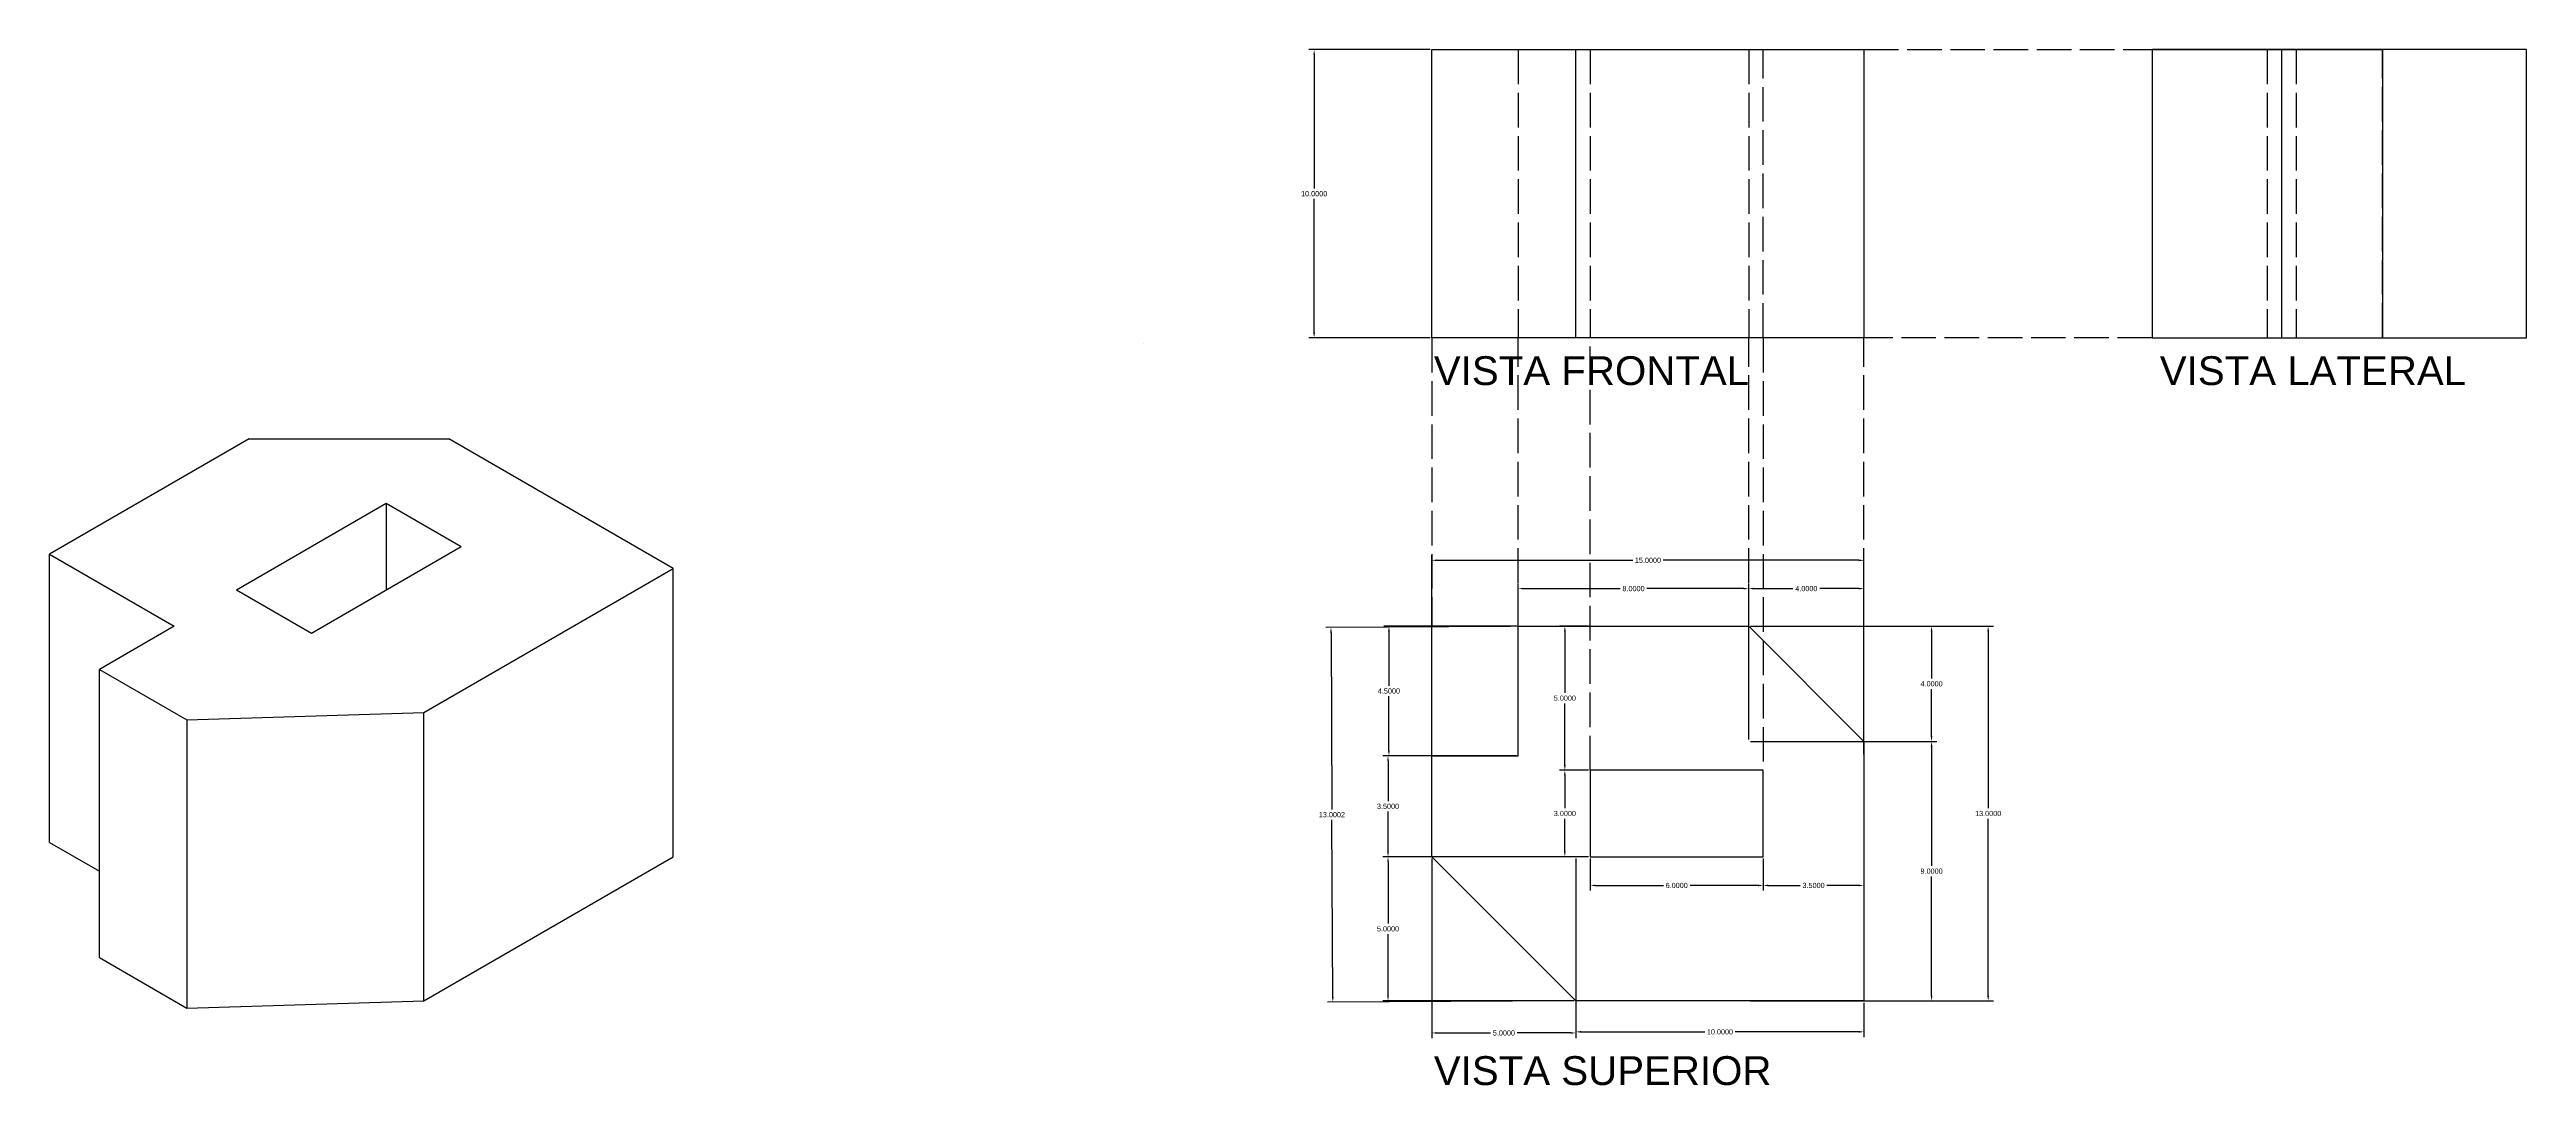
# Model space of a CAD drawing. Header units: inches. Extents: x -13 to 73, y -2.9 to 33.
import ezdxf

# ---------------------------------------------------------------- set-up
doc = ezdxf.new("R2010")
doc.units = ezdxf.units.IN
doc.header["$MEASUREMENT"] = 0
doc.linetypes.add('ACAD_ISO02W100', pattern=[15, 12, -3])
for name, color, linetype in [('COTA', 1, 'Continuous'), ('PROJECAO', 2, 'ACAD_ISO02W100'), ('TEXTO', 4, 'Continuous')]:
    doc.layers.add(name, color=color, linetype=linetype)
doc.styles.get("Standard").update_dxf_attribs({"font": 'Arial.ttf'})
doc.dimstyles.get("Standard").update_dxf_attribs({"dimtxt": 0.18, "dimasz": 0.18, "dimexe": 0.18, "dimexo": 0.0625, "dimgap": 0.09, "dimtad": 0, "dimtih": 1, "dimtoh": 1, "dimdec": 4, "dimzin": 0, "dimdsep": 46, "dimtxsty": 'Standard', "dimcen": 0.09, "dimadec": 0, "dimazin": 0, "dimtfac": 1, "dimtdec": 4, "dimtofl": 0, "dimtmove": 0, "dimatfit": 3, "dimfxl": 1, "dimtolj": 1, "dimtzin": 0, "dimarcsym": 0})

# ---------------------------------------------------------------- blocks, each defined once
blk = doc.blocks.new('*D13')
at = {"layer": 'COTA', "color": 0, "lineweight": -2, "transparency": 16777216}
for p, q in [((34.938, 33), (30.733, 33)), ((30.913, 32.82), (30.913, 28.181)), ((30.913, 23.18), (30.913, 27.819)), ((34.938, 23), (30.733, 23))]:
    blk.add_line(p, q, dxfattribs=at)
at = {"layer": 'COTA', "color": 0, "transparency": 16777216}
for points in [[(30.883, 32.82), (30.943, 32.82), (30.913, 33)], [(30.883, 23.18), (30.943, 23.18), (30.913, 23)]]:
    blk.add_solid(points, dxfattribs=at)
at = {"layer": 'Defpoints', "color": 0, "transparency": 16777216}
for p in [(35, 33), (30.913, 23), (35, 23)]:
    blk.add_point(p, dxfattribs=at)
at = {"layer": 'COTA', "color": 0, "transparency": 16777216, "insert": (30.913, 28), "char_height": 0.18, "attachment_point": 5}
blk.add_mtext('\\A1;10.0000', dxfattribs=at)
blk = doc.blocks.new('*D14')
at = {"layer": 'COTA', "color": 0, "lineweight": -2, "ltscale": 0.1, "transparency": 16777216}
for p, q in [((40.5, 4.938), (40.5, 3.824)), ((46.5, 4.938), (46.5, 3.824)), ((40.68, 4.004), (43.036, 4.004)), ((46.32, 4.004), (43.964, 4.004))]:
    blk.add_line(p, q, dxfattribs=at)
at = {"layer": 'COTA', "color": 0, "ltscale": 0.1, "transparency": 16777216}
for points in [[(40.68, 4.034), (40.68, 3.974), (40.5, 4.004)], [(46.32, 4.034), (46.32, 3.974), (46.5, 4.004)]]:
    blk.add_solid(points, dxfattribs=at)
at = {"layer": 'Defpoints', "color": 0, "ltscale": 0.1, "transparency": 16777216}
for p in [(40.5, 5), (46.5, 5), (46.5, 4.004)]:
    blk.add_point(p, dxfattribs=at)
at = {"layer": 'COTA', "color": 0, "ltscale": 0.1, "transparency": 16777216, "insert": (43.5, 4.004), "char_height": 0.18, "attachment_point": 5}
blk.add_mtext('\\A1;6.0000', dxfattribs=at)
blk = doc.blocks.new('*D15')
at = {"layer": 'COTA', "color": 0, "lineweight": -2, "ltscale": 0.1, "transparency": 16777216}
for p, q in [((46.5, 4.938), (46.5, 3.824)), ((50, 4.938), (50, 3.824)), ((46.68, 4.004), (47.788, 4.004)), ((49.82, 4.004), (48.712, 4.004))]:
    blk.add_line(p, q, dxfattribs=at)
at = {"layer": 'COTA', "color": 0, "ltscale": 0.1, "transparency": 16777216}
for points in [[(46.68, 4.034), (46.68, 3.974), (46.5, 4.004)], [(49.82, 4.034), (49.82, 3.974), (50, 4.004)]]:
    blk.add_solid(points, dxfattribs=at)
at = {"layer": 'Defpoints', "color": 0, "ltscale": 0.1, "transparency": 16777216}
for p in [(46.5, 5), (50, 5), (50, 4.004)]:
    blk.add_point(p, dxfattribs=at)
at = {"layer": 'COTA', "color": 0, "ltscale": 0.1, "transparency": 16777216, "insert": (48.25, 4.004), "char_height": 0.18, "attachment_point": 5}
blk.add_mtext('\\A1;3.5000', dxfattribs=at)
blk = doc.blocks.new('*D16')
at = {"layer": 'COTA', "color": 0, "lineweight": -2, "ltscale": 0.1, "transparency": 16777216}
for p, q in [((40.438, 13), (39.436, 13)), ((39.616, 12.82), (39.616, 10.681)), ((39.616, 8.18), (39.616, 10.319)), ((40.438, 8), (39.436, 8))]:
    blk.add_line(p, q, dxfattribs=at)
at = {"layer": 'COTA', "color": 0, "ltscale": 0.1, "transparency": 16777216}
for points in [[(39.586, 12.82), (39.646, 12.82), (39.616, 13)], [(39.586, 8.18), (39.646, 8.18), (39.616, 8)]]:
    blk.add_solid(points, dxfattribs=at)
at = {"layer": 'Defpoints', "color": 0, "ltscale": 0.1, "transparency": 16777216}
for p in [(39.616, 13), (40.5, 13), (40.5, 8)]:
    blk.add_point(p, dxfattribs=at)
at = {"layer": 'COTA', "color": 0, "ltscale": 0.1, "transparency": 16777216, "insert": (39.616, 10.5), "char_height": 0.18, "attachment_point": 5}
blk.add_mtext('\\A1;5.0000', dxfattribs=at)
blk = doc.blocks.new('*D17')
at = {"layer": 'COTA', "color": 0, "lineweight": -2, "ltscale": 0.1, "transparency": 16777216}
for p, q in [((37.938, 13), (33.329, 13)), ((33.509, 12.82), (33.509, 10.931)), ((33.509, 8.68), (33.509, 10.569)), ((37.938, 8.5), (33.329, 8.5))]:
    blk.add_line(p, q, dxfattribs=at)
at = {"layer": 'COTA', "color": 0, "ltscale": 0.1, "transparency": 16777216}
for points in [[(33.479, 12.82), (33.539, 12.82), (33.509, 13)], [(33.479, 8.68), (33.539, 8.68), (33.509, 8.5)]]:
    blk.add_solid(points, dxfattribs=at)
at = {"layer": 'Defpoints', "color": 0, "ltscale": 0.1, "transparency": 16777216}
for p in [(33.509, 13), (38, 13), (38, 8.5)]:
    blk.add_point(p, dxfattribs=at)
at = {"layer": 'COTA', "color": 0, "ltscale": 0.1, "transparency": 16777216, "insert": (33.509, 10.75), "char_height": 0.18, "attachment_point": 5}
blk.add_mtext('\\A1;4.5000', dxfattribs=at)
blk = doc.blocks.new('*D18')
at = {"layer": 'COTA', "color": 0, "lineweight": -2, "ltscale": 0.1, "transparency": 16777216}
for p, q in [((34.938, 8.5), (33.297, 8.5)), ((33.477, 8.32), (33.477, 6.931)), ((33.477, 5.18), (33.477, 6.569)), ((34.938, 5), (33.297, 5))]:
    blk.add_line(p, q, dxfattribs=at)
at = {"layer": 'COTA', "color": 0, "ltscale": 0.1, "transparency": 16777216}
for points in [[(33.447, 8.32), (33.507, 8.32), (33.477, 8.5)], [(33.447, 5.18), (33.507, 5.18), (33.477, 5)]]:
    blk.add_solid(points, dxfattribs=at)
at = {"layer": 'Defpoints', "color": 0, "ltscale": 0.1, "transparency": 16777216}
for p in [(33.477, 8.5), (35, 8.5), (35, 5)]:
    blk.add_point(p, dxfattribs=at)
at = {"layer": 'COTA', "color": 0, "ltscale": 0.1, "transparency": 16777216, "insert": (33.477, 6.75), "char_height": 0.18, "attachment_point": 5}
blk.add_mtext('\\A1;3.5000', dxfattribs=at)
blk = doc.blocks.new('*D19')
at = {"layer": 'COTA', "color": 0, "lineweight": -2, "ltscale": 0.1, "transparency": 16777216}
for p, q in [((39.938, 5), (33.297, 5)), ((33.477, 4.82), (33.477, 2.681)), ((33.477, 0.18), (33.477, 2.319)), ((39.938, 0), (33.297, 0))]:
    blk.add_line(p, q, dxfattribs=at)
at = {"layer": 'COTA', "color": 0, "ltscale": 0.1, "transparency": 16777216}
for points in [[(33.447, 4.82), (33.507, 4.82), (33.477, 5)], [(33.447, 0.18), (33.507, 0.18), (33.477, 0)]]:
    blk.add_solid(points, dxfattribs=at)
at = {"layer": 'Defpoints', "color": 0, "ltscale": 0.1, "transparency": 16777216}
for p in [(33.477, 5), (40, 5), (40, 0)]:
    blk.add_point(p, dxfattribs=at)
at = {"layer": 'COTA', "color": 0, "ltscale": 0.1, "transparency": 16777216, "insert": (33.477, 2.5), "char_height": 0.18, "attachment_point": 5}
blk.add_mtext('\\A1;5.0000', dxfattribs=at)
blk = doc.blocks.new('*D20')
at = {"layer": 'COTA', "color": 0, "lineweight": -2, "ltscale": 0.1, "transparency": 16777216}
for p, q in [((35, 4.938), (35, -1.293)), ((40, 4.938), (40, -1.293)), ((35.18, -1.113), (37.038, -1.113)), ((39.82, -1.113), (37.962, -1.113))]:
    blk.add_line(p, q, dxfattribs=at)
at = {"layer": 'COTA', "color": 0, "ltscale": 0.1, "transparency": 16777216}
for points in [[(35.18, -1.083), (35.18, -1.143), (35, -1.113)], [(39.82, -1.083), (39.82, -1.143), (40, -1.113)]]:
    blk.add_solid(points, dxfattribs=at)
at = {"layer": 'Defpoints', "color": 0, "ltscale": 0.1, "transparency": 16777216}
for p in [(35, 5), (40, 5), (40, -1.113)]:
    blk.add_point(p, dxfattribs=at)
at = {"layer": 'COTA', "color": 0, "ltscale": 0.1, "transparency": 16777216, "insert": (37.5, -1.113), "char_height": 0.18, "attachment_point": 5}
blk.add_mtext('\\A1;5.0000', dxfattribs=at)
blk = doc.blocks.new('*D21')
at = {"layer": 'COTA', "color": 0, "lineweight": -2, "ltscale": 0.1, "transparency": 16777216}
for p, q in [((39.874, 13), (31.317, 12.958)), ((31.498, 12.779), (31.528, 6.64)), ((31.56, 0.139), (31.53, 6.278)), ((39.938, 0), (31.381, -0.042))]:
    blk.add_line(p, q, dxfattribs=at)
at = {"layer": 'COTA', "color": 0, "ltscale": 0.1, "transparency": 16777216}
for points in [[(31.528, 12.779), (31.468, 12.779), (31.497, 12.959)], [(31.59, 0.139), (31.53, 0.139), (31.561, -0.041)]]:
    blk.add_solid(points, dxfattribs=at)
at = {"layer": 'Defpoints', "color": 0, "ltscale": 0.1, "transparency": 16777216}
for p in [(31.497, 12.959), (39.937, 13), (40, 0)]:
    blk.add_point(p, dxfattribs=at)
at = {"layer": 'COTA', "color": 0, "ltscale": 0.1, "transparency": 16777216, "insert": (31.529, 6.459), "char_height": 0.18, "attachment_point": 5}
blk.add_mtext('\\A1;13.0002', dxfattribs=at)
blk = doc.blocks.new('*D22')
at = {"layer": 'COTA', "color": 0, "lineweight": -2, "ltscale": 0.1, "transparency": 16777216}
for p, q in [((40, -0.062), (40, -1.254)), ((50, -0.062), (50, -1.254)), ((40.18, -1.074), (44.475, -1.074)), ((49.82, -1.074), (45.525, -1.074))]:
    blk.add_line(p, q, dxfattribs=at)
at = {"layer": 'COTA', "color": 0, "ltscale": 0.1, "transparency": 16777216}
for points in [[(40.18, -1.044), (40.18, -1.104), (40, -1.074)], [(49.82, -1.044), (49.82, -1.104), (50, -1.074)]]:
    blk.add_solid(points, dxfattribs=at)
at = {"layer": 'Defpoints', "color": 0, "ltscale": 0.1, "transparency": 16777216}
for p in [(40, 0), (50, 0), (50, -1.074)]:
    blk.add_point(p, dxfattribs=at)
at = {"layer": 'COTA', "color": 0, "ltscale": 0.1, "transparency": 16777216, "insert": (45, -1.074), "char_height": 0.18, "attachment_point": 5}
blk.add_mtext('\\A1;10.0000', dxfattribs=at)
blk = doc.blocks.new('*D23')
at = {"layer": 'COTA', "color": 0, "lineweight": -2, "ltscale": 0.1, "transparency": 16777216}
for p, q in [((50.062, 9), (52.528, 9)), ((52.348, 8.82), (52.348, 4.681)), ((52.348, 0.18), (52.348, 4.319)), ((50.062, 0), (52.528, 0))]:
    blk.add_line(p, q, dxfattribs=at)
at = {"layer": 'COTA', "color": 0, "ltscale": 0.1, "transparency": 16777216}
for points in [[(52.318, 8.82), (52.378, 8.82), (52.348, 9)], [(52.318, 0.18), (52.378, 0.18), (52.348, 0)]]:
    blk.add_solid(points, dxfattribs=at)
at = {"layer": 'Defpoints', "color": 0, "ltscale": 0.1, "transparency": 16777216}
for p in [(50, 9), (52.348, 9), (50, 0)]:
    blk.add_point(p, dxfattribs=at)
at = {"layer": 'COTA', "color": 0, "ltscale": 0.1, "transparency": 16777216, "insert": (52.348, 4.5), "char_height": 0.18, "attachment_point": 5}
blk.add_mtext('\\A1;9.0000', dxfattribs=at)
blk = doc.blocks.new('*D24')
at = {"layer": 'COTA', "color": 0, "lineweight": -2, "ltscale": 0.1, "transparency": 16777216}
for p, q in [((46.062, 13), (52.528, 13)), ((52.348, 12.82), (52.348, 11.181)), ((52.348, 9.18), (52.348, 10.819)), ((46.062, 9), (52.528, 9))]:
    blk.add_line(p, q, dxfattribs=at)
at = {"layer": 'COTA', "color": 0, "ltscale": 0.1, "transparency": 16777216}
for points in [[(52.318, 12.82), (52.378, 12.82), (52.348, 13)], [(52.318, 9.18), (52.378, 9.18), (52.348, 9)]]:
    blk.add_solid(points, dxfattribs=at)
at = {"layer": 'Defpoints', "color": 0, "ltscale": 0.1, "transparency": 16777216}
for p in [(46, 13), (46, 9), (52.348, 9)]:
    blk.add_point(p, dxfattribs=at)
at = {"layer": 'COTA', "color": 0, "ltscale": 0.1, "transparency": 16777216, "insert": (52.348, 11), "char_height": 0.18, "attachment_point": 5}
blk.add_mtext('\\A1;4.0000', dxfattribs=at)
blk = doc.blocks.new('*D25')
at = {"layer": 'COTA', "color": 0, "lineweight": -2, "ltscale": 0.1, "transparency": 16777216}
for p, q in [((46, 9.062), (46, 14.481)), ((46.18, 14.301), (47.533, 14.301)), ((49.82, 14.301), (48.467, 14.301)), ((50, 9.062), (50, 14.481))]:
    blk.add_line(p, q, dxfattribs=at)
at = {"layer": 'COTA', "color": 0, "ltscale": 0.1, "transparency": 16777216}
for points in [[(46.18, 14.331), (46.18, 14.271), (46, 14.301)], [(49.82, 14.331), (49.82, 14.271), (50, 14.301)]]:
    blk.add_solid(points, dxfattribs=at)
at = {"layer": 'Defpoints', "color": 0, "ltscale": 0.1, "transparency": 16777216}
for p in [(46, 14.301), (46, 9), (50, 9)]:
    blk.add_point(p, dxfattribs=at)
at = {"layer": 'COTA', "color": 0, "ltscale": 0.1, "transparency": 16777216, "insert": (48, 14.301), "char_height": 0.18, "attachment_point": 5}
blk.add_mtext('\\A1;4.0000', dxfattribs=at)
blk = doc.blocks.new('*D26')
at = {"layer": 'COTA', "color": 0, "lineweight": -2, "ltscale": 0.1, "transparency": 16777216}
for p, q in [((38, 13.062), (38, 14.481)), ((38.18, 14.301), (41.538, 14.301)), ((45.82, 14.301), (42.462, 14.301)), ((46, 13.062), (46, 14.481))]:
    blk.add_line(p, q, dxfattribs=at)
at = {"layer": 'COTA', "color": 0, "ltscale": 0.1, "transparency": 16777216}
for points in [[(38.18, 14.331), (38.18, 14.271), (38, 14.301)], [(45.82, 14.331), (45.82, 14.271), (46, 14.301)]]:
    blk.add_solid(points, dxfattribs=at)
at = {"layer": 'Defpoints', "color": 0, "ltscale": 0.1, "transparency": 16777216}
for p in [(46, 14.301), (38, 13), (46, 13)]:
    blk.add_point(p, dxfattribs=at)
at = {"layer": 'COTA', "color": 0, "ltscale": 0.1, "transparency": 16777216, "insert": (42, 14.301), "char_height": 0.18, "attachment_point": 5}
blk.add_mtext('\\A1;8.0000', dxfattribs=at)
blk = doc.blocks.new('*D27')
at = {"layer": 'COTA', "color": 0, "lineweight": -2, "ltscale": 0.1, "transparency": 16777216}
for p, q in [((46.062, 13), (54.492, 13)), ((54.312, 12.82), (54.312, 6.681)), ((54.312, 0.18), (54.312, 6.319)), ((46.062, 0), (54.492, 0))]:
    blk.add_line(p, q, dxfattribs=at)
at = {"layer": 'COTA', "color": 0, "ltscale": 0.1, "transparency": 16777216}
for points in [[(54.282, 12.82), (54.342, 12.82), (54.312, 13)], [(54.282, 0.18), (54.342, 0.18), (54.312, 0)]]:
    blk.add_solid(points, dxfattribs=at)
at = {"layer": 'Defpoints', "color": 0, "ltscale": 0.1, "transparency": 16777216}
for p in [(46, 13), (46, 0), (54.312, 0)]:
    blk.add_point(p, dxfattribs=at)
at = {"layer": 'COTA', "color": 0, "ltscale": 0.1, "transparency": 16777216, "insert": (54.312, 6.5), "char_height": 0.18, "attachment_point": 5}
blk.add_mtext('\\A1;13.0000', dxfattribs=at)
blk = doc.blocks.new('*D28')
at = {"layer": 'COTA', "color": 0, "lineweight": -2, "ltscale": 0.1, "transparency": 16777216}
for p, q in [((35, 8.562), (35, 15.463)), ((35.18, 15.283), (41.975, 15.283)), ((49.82, 15.283), (43.025, 15.283)), ((50, 8.562), (50, 15.463))]:
    blk.add_line(p, q, dxfattribs=at)
at = {"layer": 'COTA', "color": 0, "ltscale": 0.1, "transparency": 16777216}
for points in [[(35.18, 15.313), (35.18, 15.253), (35, 15.283)], [(49.82, 15.313), (49.82, 15.253), (50, 15.283)]]:
    blk.add_solid(points, dxfattribs=at)
at = {"layer": 'Defpoints', "color": 0, "ltscale": 0.1, "transparency": 16777216}
for p in [(50, 15.283), (35, 8.5), (50, 8.5)]:
    blk.add_point(p, dxfattribs=at)
at = {"layer": 'COTA', "color": 0, "ltscale": 0.1, "transparency": 16777216, "insert": (42.5, 15.283), "char_height": 0.18, "attachment_point": 5}
blk.add_mtext('\\A1;15.0000', dxfattribs=at)
blk = doc.blocks.new('*D29')
at = {"layer": 'COTA', "color": 0, "lineweight": -2, "ltscale": 0.1, "transparency": 16777216}
for p, q in [((40.438, 8), (39.436, 8)), ((39.616, 7.82), (39.616, 6.681)), ((39.616, 5.18), (39.616, 6.319)), ((40.438, 5), (39.436, 5))]:
    blk.add_line(p, q, dxfattribs=at)
at = {"layer": 'COTA', "color": 0, "ltscale": 0.1, "transparency": 16777216}
for points in [[(39.586, 7.82), (39.646, 7.82), (39.616, 8)], [(39.586, 5.18), (39.646, 5.18), (39.616, 5)]]:
    blk.add_solid(points, dxfattribs=at)
at = {"layer": 'Defpoints', "color": 0, "ltscale": 0.1, "transparency": 16777216}
for p in [(39.616, 8), (40.5, 8), (40.5, 5)]:
    blk.add_point(p, dxfattribs=at)
at = {"layer": 'COTA', "color": 0, "ltscale": 0.1, "transparency": 16777216, "insert": (39.616, 6.5), "char_height": 0.18, "attachment_point": 5}
blk.add_mtext('\\A1;3.0000', dxfattribs=at)

msp = doc.modelspace()

# ---------------------------------------------------------------- linework, layer by layer
for p, q in [((35, 23), (35, 33)), ((35, 33), (40, 33)), ((40, 23), (40, 33)), ((40, 33), (50, 33)), ((50, 33), (50, 23)), ((25.00023, 22.81309), (25.00023, 22.81309)), ((40, 23), (35, 23)), ((50, 23), (40, 23)), ((-6.06218, 19.5), (-12.99038, 15.5)), ((-6.06218, 19.5), (0.86603, 19.5)), ((8.66025, 15), (0.86603, 19.5)), ((-1.29904, 17.25), (-6.49519, 14.25)), ((1.29904, 15.75), (-1.29904, 17.25)), ((-1.29904, 17.25), (-1.29904, 14.25)), ((-12.99038, 15.5), (-8.66025, 13)), ((-12.99038, 5.5), (-12.99038, 15.5)), ((1.29904, 15.75), (-3.89711, 12.75)), ((0, 10), (8.66025, 15)), ((8.66025, 5), (8.66025, 15)), ((-3.89711, 12.75), (-6.49519, 14.25)), ((-8.66025, 13), (-11.25833, 11.5)), ((-11.25833, 11.5), (-8.22724, 9.75)), ((-11.25833, 1.5), (-11.25833, 11.5)), ((-8.22724, 9.75), (0, 10)), ((-8.22724, 9.75), (-8.22724, -0.25)), ((0, 0), (0, 10)), ((-12.99038, 5.5), (-11.25833, 4.5)), ((0, 0), (8.66025, 5)), ((-11.25833, 1.5), (-8.22724, -0.25)), ((-8.22724, -0.25), (0, 0))]:
    msp.add_line(p, q)
at = {"ltscale": 0.1}
for p, q in [((60, 33), (60, 23)), ((73, 33), (60, 33)), ((60, 33), (64.5, 33)), ((60, 33), (68, 33)), ((64.5, 33), (64.5, 23)), ((68, 33), (68, 23)), ((73, 23), (73, 33)), ((60, 23), (73, 23)), ((38, 8.5), (38, 13)), ((38, 13), (46, 13)), ((50, 9), (46, 13)), ((50, 9), (50, 0)), ((35, 5), (35, 8.5)), ((35, 8.5), (38, 8.5)), ((46.5, 8), (40.5, 8)), ((40.5, 8), (40.5, 5)), ((46.5, 5), (46.5, 8)), ((35, 5), (40, 0)), ((40.5, 5), (46.5, 5)), ((50, 0), (40, 0))]:
    msp.add_line(p, q, dxfattribs=at)
at = {"layer": 'PROJECAO', "ltscale": 0.1}
for p, q in [((38, 33), (38, 23)), ((46, 33), (46, 23)), ((50, 33), (60, 33)), ((64, 33), (64, 23)), ((64.5, 33), (65, 33)), ((65, 33), (65, 23)), ((68, 23), (68, 33)), ((35, 23), (35, 13)), ((38, 13), (38, 23)), ((40.5, 8), (40.5, 23)), ((46, 13), (46, 23)), ((46.5, 23), (46.5, 8)), ((60, 23), (50, 23)), ((50, 13), (50, 23)), ((35, 8.5), (35, 13)), ((50, 9), (50, 13))]:
    msp.add_line(p, q, dxfattribs=at)
at = {"layer": 'PROJECAO', "linetype": 'ACAD_ISO02W100', "ltscale": 0.1}
for p, q in [((40.5, 33), (40.5, 23)), ((46.5, 23), (46.5, 33))]:
    msp.add_line(p, q, dxfattribs=at)

# ---------------------------------------------------------------- texts
at = {"layer": 'TEXTO', "ltscale": 0.1}
for s, p in [('VISTA FRONTAL', (35.06869, 21.36245)), ('VISTA LATERAL', (60.27083, 21.36245)), ('VISTA SUPERIOR', (35.06869, -2.91807))]:
    msp.add_text(s, height=1, dxfattribs=at).set_placement(p)

# ---------------------------------------------------------------- dimensions: what is measured, and where the dimension line sits
at = {"layer": 'COTA'}
dim = msp.add_aligned_dim(p1=(35, 33), p2=(35, 23), distance=-4.08661, dimstyle='Standard', override={"dimdle": 1}, dxfattribs=at)
dim.commit()
dim.dimension.update_dxf_attribs({"geometry": '*D13', "text_midpoint": (30.91339, 28)})
at = {"layer": 'COTA', "ltscale": 0.1}
for p1, p2, distance, picture, middle in [((35, 8.5), (50, 8.5), 6.78268, '*D28', (42.5, 15.28268)), ((38, 13), (46, 13), 1.30128, '*D26', (42, 14.30128)), ((50, 9), (46, 9), -5.30128, '*D25', (48, 14.30128)), ((40, 0), (39.93678, 13), 8.43943, '*D21', (31.52907, 6.45896)), ((38, 8.5), (38, 13), 4.4912, '*D17', (33.5088, 10.75)), ((40.5, 8), (40.5, 13), 0.88393, '*D16', (39.61607, 10.5)), ((46, 13), (46, 9), 6.34842, '*D24', (52.34842, 11)), ((46, 13), (46, 0), 8.31218, '*D27', (54.31218, 6.5)), ((50, 0), (50, 9), -2.34842, '*D23', (52.34842, 4.5)), ((35, 5), (35, 8.5), 1.52345, '*D18', (33.47655, 6.75)), ((40.5, 5), (40.5, 8), 0.88393, '*D29', (39.61607, 6.5)), ((40, 0), (40, 5), 6.52345, '*D19', (33.47655, 2.5)), ((35, 5), (40, 5), -6.11302, '*D20', (37.5, -1.11302)), ((40.5, 5), (46.5, 5), -0.99571, '*D14', (43.5, 4.00429)), ((46.5, 5), (50, 5), -0.99571, '*D15', (48.25, 4.00429)), ((40, 0), (50, 0), -1.07396, '*D22', (45, -1.07396))]:
    dim = msp.add_aligned_dim(p1=p1, p2=p2, distance=distance, dimstyle='Standard', dxfattribs=at)
    dim.commit()
    dim.dimension.update_dxf_attribs({"geometry": picture, "text_midpoint": middle})

doc.saveas('drawing.dxf')
